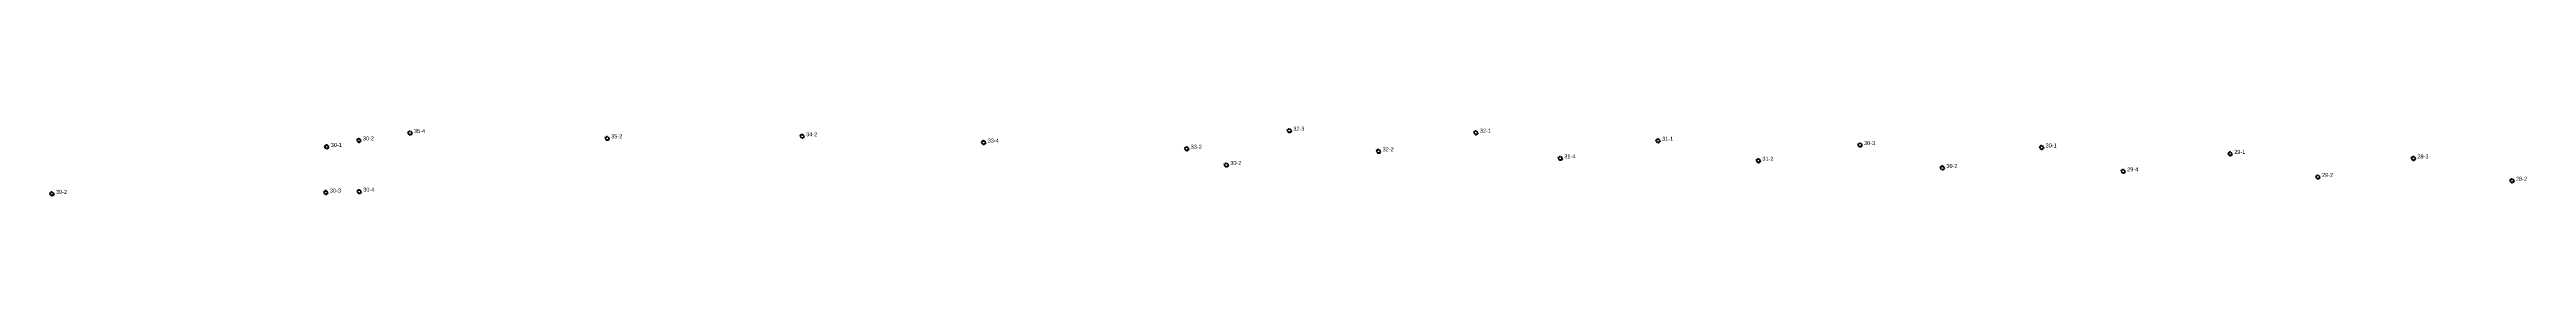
# Model space of a CAD drawing. Extents: x 486468 to 494393, y 5455952 to 5461583.
# Drawn here: x 486468 to 487701, y 5456314 to 5456348 of the extents above; entities that cross this region are included whole.
import ezdxf

# ---------------------------------------------------------------- set-up
doc = ezdxf.new("R2010")
doc.units = 0
doc.layers.add('Level 0', color=7, linetype='Continuous')
doc.layers.add('StreetLightingPoles', color=7, linetype='Continuous')

# ---------------------------------------------------------------- blocks, each defined once
blk = doc.blocks.new('Light')
at = {"layer": 'Level 0'}
for p, q in [((-0.7, 0.2), (-1.2, 0.4)), ((-0.4, 0.6), (-0.7, 1)), ((0, 0.8), (0, 1.3)), ((0.4, 0.6), (0.7, 1)), ((0.7, 0.2), (1.2, 0.4)), ((-0.7, -0.2), (-1.2, -0.4)), ((-0.4, -0.6), (-0.7, -1)), ((0, -0.8), (0, -1.3)), ((0.4, -0.6), (0.7, -1)), ((0.7, -0.2), (1.2, -0.4))]:
    blk.add_line(p, q, dxfattribs=at)
blk.add_circle((0, 0), 0.75, dxfattribs=at)

msp = doc.modelspace()

# ---------------------------------------------------------------- block references
at = {"layer": 'StreetLightingPoles'}
for p in [(486621.889, 5456341.391), (486647.352, 5456345.057), (486745.572, 5456342.42), (486842.634, 5456343.438), (486933.04, 5456340.325), (487085.238, 5456346.229), (487178.16, 5456345.218), (487268.893, 5456341.204), (487369.475, 5456339.101), (486605.9, 5456338.176), (487034.151, 5456337.25), (487053.867, 5456329.175), (487129.704, 5456335.983), (487220.192, 5456332.495), (487318.846, 5456331.306), (487410.469, 5456327.728), (487459.905, 5456337.878), (487553.832, 5456334.705), (487645.028, 5456332.459), (486469.047, 5456314.853), (486605.455, 5456315.505), (486622.088, 5456315.949), (487500.483, 5456326.032), (487597.481, 5456323.226), (487694.132, 5456321.378)]:
    msp.add_blockref('Light', p, dxfattribs=at)

# ---------------------------------------------------------------- texts
for s, p in [('30-2', (486623.889, 5456341.391)), ('35-4', (486649.352, 5456345.057)), ('35-2', (486747.572, 5456342.42)), ('34-2', (486844.634, 5456343.438)), ('33-4', (486935.04, 5456340.325)), ('32-3', (487087.238, 5456346.229)), ('32-1', (487180.16, 5456345.218)), ('31-1', (487270.893, 5456341.204)), ('30-3', (487371.475, 5456339.101)), ('30-1', (486607.9, 5456338.176)), ('33-2', (487036.151, 5456337.25)), ('30-2', (487055.867, 5456329.175)), ('32-2', (487131.704, 5456335.983)), ('31-4', (487222.192, 5456332.495)), ('31-2', (487320.846, 5456331.306)), ('30-2', (487412.469, 5456327.728)), ('30-1', (487461.905, 5456337.878)), ('29-4', (487502.483, 5456326.032)), ('29-1', (487555.832, 5456334.705)), ('28-3', (487647.028, 5456332.459)), ('30-2', (486471.047, 5456314.853)), ('30-3', (486607.455, 5456315.505)), ('30-4', (486624.088, 5456315.949)), ('29-2', (487599.481, 5456323.226)), ('28-2', (487696.132, 5456321.378))]:
    msp.add_text(s, height=2, dxfattribs=at).set_placement(p)

doc.saveas('drawing.dxf')
